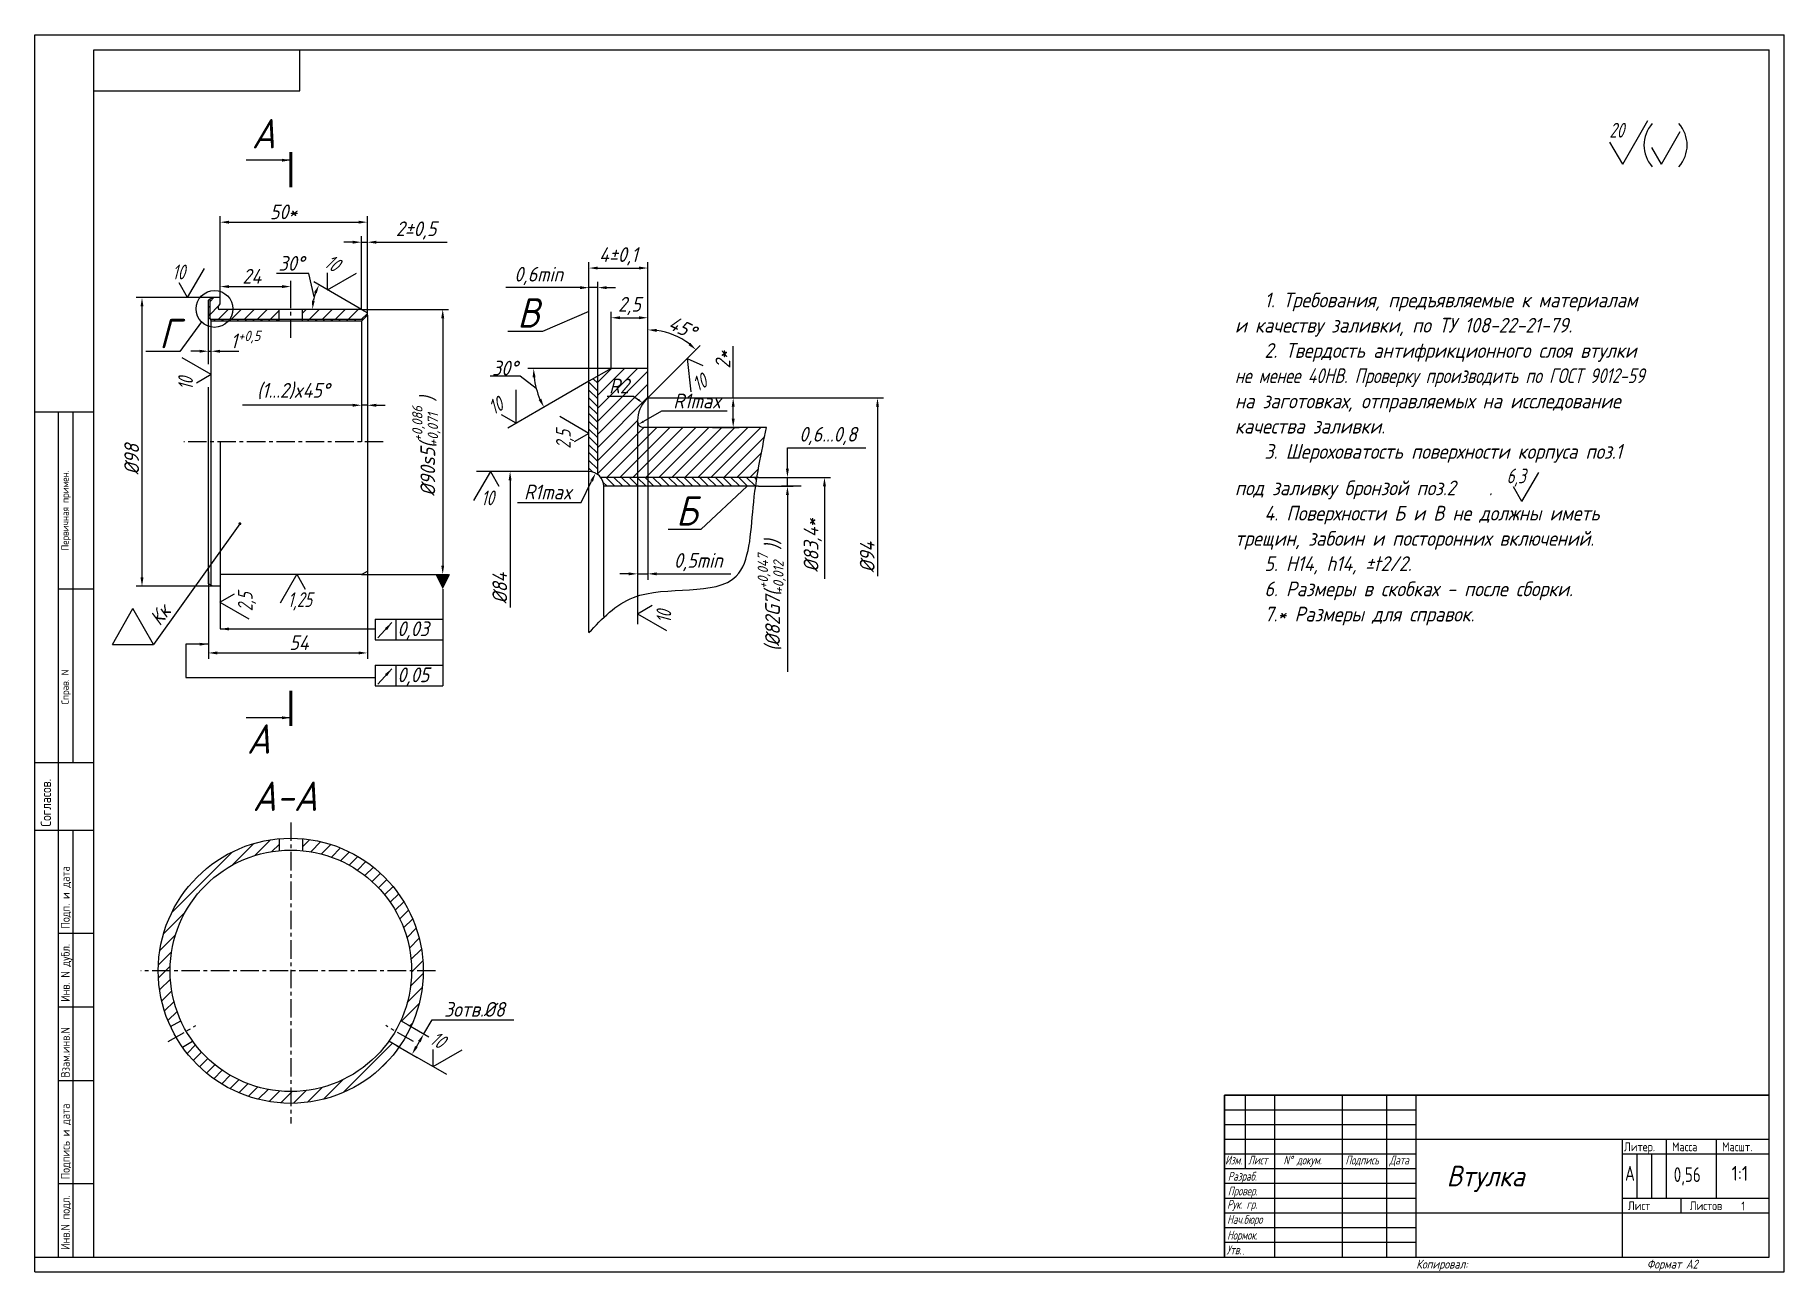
# Model space of a CAD drawing. Extents: x 6537 to 7131, y -579 to -159.
import ezdxf

# ---------------------------------------------------------------- set-up
doc = ezdxf.new("R2010")
doc.units = 0
doc.header["$MEASUREMENT"] = 0
doc.linetypes.add('CENTER', pattern=[2, 1.25, -0.25, 0.25, -0.25])
doc.layers.get('0').update_dxf_attribs({"linetype": 'CONTINUOUS'})
doc.layers.get('DEFPOINTS').update_dxf_attribs({"linetype": 'CONTINUOUS'})
doc.layers.add('TOST', color=110, linetype='CONTINUOUS', lineweight=20)
doc.styles.get("Standard").update_dxf_attribs({"font": 'simplex.shx', "width": 0.85, "oblique": 15, "height": 5})
doc.dimstyles.get("Standard").update_dxf_attribs({"dimtxt": 5, "dimasz": 3, "dimexe": 2, "dimexo": 0, "dimgap": 1, "dimtad": 1, "dimdec": 0, "dimdsep": 46, "dimlunit": 6, "dimtxsty": 'STANDARD', "dimcen": 0.09, "dimclrt": 7, "dimadec": 0, "dimazin": 0, "dimtfac": 1, "dimtdec": 0, "dimtmove": 0, "dimatfit": 3, "dimfxl": 1, "dimtolj": 1, "dimtzin": 0, "dimarcsym": 0})
pattern_1 = [(45, (6340.2052, 736.367), (-2.209709, 2.209709), [])]
pattern_2 = [(135, (6340.2052, 736.367), (-1.3258252, -1.3258252), [])]

msp = doc.modelspace()

# ---------------------------------------------------------------- texts
at = {"color": 7}
for s, height, width, p in [('Первичная примен.', 2.5, 0.85, (6548.32, -333.94)), ('Справ. N', 2.5, 0.85, (6548.32, -386.2)), ('Согласов.', 3.5, 0.8, (6542.3, -427.7)), ('Подп. и дата', 3, 0.8, (6548.64, -462.31)), ('Инв. N дубл.', 3, 0.8, (6548.64, -487.16)), ('Взам.инв.N', 3, 0.8, (6548.64, -512.89)), ('Подпись и дата', 3, 0.8, (6548.64, -547.43)), ('Инв.N подл.', 3, 0.8, (6548.64, -571.39))]:
    msp.add_text(s, height=height, rotation=90, dxfattribs=dict(at, width=width)).set_placement(p)
at = {"color": 7, "oblique": 15, "width": 0.7}
for s, p in [('Изм.', (6941.01, -542.41)), ('Лист', (6948.82, -542.41)), ('N%%d докум.', (6960.82, -542.41)), ('Подпись', (6981.87, -542.41)), ('Дата', (6996.82, -542.41)), ('Разраб.', (6941.95, -547.91)), ('Провер.', (6941.95, -552.91)), ('Рук. гр.', (6941.7, -557.43)), ('Нач.бюро', (6941.7, -562.56)), ('Утв.', (6941.47, -572.91)), ('Нормок.', (6941.7, -567.91))]:
    msp.add_text(s, height=3, dxfattribs=at).set_placement(p)
at = {"color": 7, "width": 0.7}
for p in [(6944.06, -568.01), (6946.93, -573.06)]:
    msp.add_text('.', height=3, dxfattribs=at).set_placement(p)
at = {"color": 7, "char_height": 10, "attachment_point": 6}
for s, insert in [('В', (6708.07, -253.29)), ('Г', (6585.6, -260.27)), ('Б', (6761.79, -320.49))]:
    msp.add_mtext(s, dxfattribs=dict(at, insert=insert))
at = {"layer": 'TOST', "color": 7, "oblique": 15}
for s, height, width, p in [('А', 10, 0.85, (6610.46, -197.43)), ('20', 5, 0.7, (7071.5, -193.75)), ('10', 5, 0.7, (6583.46, -241.89)), ('1. Требования, предъявляемые к материалам', 5, 0.85, (6954.35, -251.38)), ('и качеству заливки, по ТУ 108-22-21-79.', 5, 0.85, (6944.35, -259.96)), ('+0,5', 3.5, 0.85, (6605.82, -262.82)), ('2. Твердость антифрикционного слоя втулки', 5, 0.85, (6954.35, -268.53)), ('не менее 40НВ. Проверку производить по ГОСТ 9012-59', 5, 0.75, (6944.35, -277.1)), ('на заготовках, отправляемых на исследование', 5, 0.85, (6944.35, -285.67)), ('качества заливки.', 5, 0.85, (6944.35, -294.24)), ('3. Шероховатость поверхности корпуса поз.1', 5, 0.85, (6954.35, -302.81)), ('6,3', 5, 0.7, (7036.62, -311.12)), ('под заливку бронзой поз.2    .', 5, 0.85, (6944.35, -315.19)), ('4. Поверхности Б и В не должны иметь', 5, 0.85, (6954.35, -323.77)), ('трещин, забоин и посторонних включений.', 5, 0.85, (6944.35, -332.34)), ('5. H14, h14, %%pt2/2.', 5, 0.85, (6954.35, -340.91)), ('6. Размеры в скобках - после сборки.', 5, 0.85, (6954.35, -349.48)), ('1,25', 5, 0.7, (6622.7, -353.12)), ('7.* Размеры для справок.', 5, 0.85, (6954.35, -358.05)), ('0,03', 5, 0.85, (6659.89, -363.01)), ('0,05', 5, 0.85, (6659.89, -378.66)), ('А', 10, 0.85, (6608.81, -402.95)), ('А-А', 10, 0.85, (6610.76, -422.39)), ('Втулка', 7, 0.85, (7016.24, -549.84)), ('Копировал:', 3, 0.81, (7005.91, -577.75)), ('Формат А2', 3, 0.81, (7084.24, -577.75))]:
    msp.add_text(s, height=height, dxfattribs=dict(at, width=width)).set_placement(p)
for s, height, rotation, width, p in [('10', 5, 330, 0.7, (6634.77, -237.46)), ('10', 5, 90, 0.7, (6590.49, -279.41)), ('10', 5, 30, 0.7, (6761.89, -280.11)), ('+0,086', 3.5, 90, 0.85, (6668.43, -296.94)), ('10', 5, 30, 0.7, (6692.64, -288)), ('+0,071', 3.5, 90, 0.85, (6673.71, -298.47)), ('2,5', 5, 90, 0.7, (6718.77, -299.39)), ('10', 5, 360, 0.7, (6688.36, -318.58)), ('+0,047', 3.5, 90, 0.85, (6785.76, -347.03)), ('+0,012', 3.5, 90, 0.85, (6791.04, -348.57)), ('2,5', 5, 90, 0.7, (6610.72, -354.56)), ('Кк', 5, 51.84596, 0.85, (6579.25, -359.85)), ('10', 5, 90, 0.7, (6752.9, -358.55)), ('10', 5, 330, 0.7, (6670.6, -501.19))]:
    msp.add_text(s, height=height, rotation=rotation, dxfattribs=dict(at, width=width)).set_placement(p)
at = {"layer": 'TOST', "color": 7}
for s, height, width, p in [('Литер.', 3, 0.81, (7076.49, -537.91)), ('Масса', 3, 0.81, (7092.82, -537.91)), ('Масшт.', 3, 0.81, (7109.82, -537.91)), ('А', 5, 0.71, (7076.84, -547.9)), ('0,56', 5, 0.71, (7093.37, -548.36)), ('1:1', 5, 0.81, (7113.04, -547.9)), ('Лист', 3, 0.81, (7077.82, -557.91)), ('Листов', 3, 0.81, (7098.82, -557.91)), ('1', 3, 0.81, (7116.34, -558.04))]:
    msp.add_text(s, height=height, dxfattribs=dict(at, width=width)).set_placement(p)

# ---------------------------------------------------------------- blocks, each defined once
blk = doc.blocks.new('*D420')
at = {"color": 0, "lineweight": -2, "transparency": 16777216}
for p, q in [((6647.7, -252.09), (6677.3, -252.09)), ((6675.3, -255.09), (6675.3, -339.09)), ((6647.7, -342.09), (6677.3, -342.09))]:
    blk.add_line(p, q, dxfattribs=at)
at = {"color": 0, "transparency": 16777216}
for points in [[(6674.8, -255.09), (6675.8, -255.09), (6675.3, -252.09)], [(6674.8, -339.09), (6675.8, -339.09), (6675.3, -342.09)]]:
    blk.add_solid(points, dxfattribs=at)
at = {"layer": 'DEFPOINTS', "color": 0, "transparency": 16777216}
for p in [(6647.7, -252.09), (6647.7, -342.09), (6675.3, -342.09)]:
    blk.add_point(p, dxfattribs=at)
at = {"color": 7, "transparency": 16777216, "insert": (6670.49, -298.6), "char_height": 5, "attachment_point": 5, "rotation": 90}
blk.add_mtext('\\A1;%%c90s5(     )', dxfattribs=at)
blk = doc.blocks.new('_DOTSMALL')
at = {"color": 0, "linetype": 'ByBlock', "const_width": 0.5}
blk.add_lwpolyline([(-0.0625, 0, 1), (0.0625, 0, 1)], format="xyb", close=True, dxfattribs=at)
blk = doc.blocks.new('_NONE')
at = {"color": 0, "linetype": 'ByBlock'}
blk.add_circle((0, 0), 0.25, dxfattribs=at)
blk = doc.blocks.new('*D421')
at = {"color": 0, "lineweight": -2, "transparency": 16777216}
for p, q in [((6649.7, -335.44), (6649.7, -370.72)), ((6595.7, -341.18), (6595.7, -370.72)), ((6598.7, -368.72), (6646.7, -368.72))]:
    blk.add_line(p, q, dxfattribs=at)
at = {"color": 0, "transparency": 16777216}
for points in [[(6598.7, -368.22), (6598.7, -369.22), (6595.7, -368.72)], [(6646.7, -368.22), (6646.7, -369.22), (6649.7, -368.72)]]:
    blk.add_solid(points, dxfattribs=at)
at = {"layer": 'DEFPOINTS', "color": 0, "transparency": 16777216}
for p in [(6649.7, -335.44), (6595.7, -341.18), (6649.7, -368.72)]:
    blk.add_point(p, dxfattribs=at)
at = {"color": 7, "transparency": 16777216, "insert": (6626.48, -365.22), "char_height": 5, "attachment_point": 5}
blk.add_mtext('\\A1;54', dxfattribs=at)
blk = doc.blocks.new('*D422')
at = {"color": 0, "lineweight": -2, "transparency": 16777216}
for p, q in [((6647.7, -273.12), (6647.7, -286.63)), ((6649.7, -273.12), (6649.7, -286.63)), ((6644.7, -284.63), (6607.32, -284.63)), ((6649.7, -284.63), (6647.7, -284.63)), ((6652.7, -284.63), (6655.7, -284.63))]:
    blk.add_line(p, q, dxfattribs=at)
at = {"color": 0, "transparency": 16777216}
for points in [[(6644.7, -284.13), (6644.7, -285.13), (6647.7, -284.63)], [(6652.7, -284.13), (6652.7, -285.13), (6649.7, -284.63)]]:
    blk.add_solid(points, dxfattribs=at)
at = {"layer": 'DEFPOINTS', "color": 0, "transparency": 16777216}
for p in [(6647.7, -273.12), (6649.7, -273.12), (6647.7, -284.63)]:
    blk.add_point(p, dxfattribs=at)
at = {"color": 7, "transparency": 16777216, "insert": (6624.51, -279.82), "char_height": 5, "attachment_point": 5}
blk.add_mtext('\\A1;(1...2)x45%%d', dxfattribs=at)
blk = doc.blocks.new('*D423')
at = {"color": 0, "lineweight": -2, "transparency": 16777216}
for p, q in [((6599.7, -248.09), (6599.7, -242.34)), ((6623.7, -248.95), (6623.7, -242.34)), ((6602.7, -244.34), (6620.7, -244.34))]:
    blk.add_line(p, q, dxfattribs=at)
at = {"color": 0, "transparency": 16777216}
for points in [[(6602.7, -243.84), (6602.7, -244.84), (6599.7, -244.34)], [(6620.7, -243.84), (6620.7, -244.84), (6623.7, -244.34)]]:
    blk.add_solid(points, dxfattribs=at)
at = {"layer": 'DEFPOINTS', "color": 0, "transparency": 16777216}
for p in [(6599.7, -248.09), (6623.7, -244.34), (6623.7, -248.95)]:
    blk.add_point(p, dxfattribs=at)
at = {"color": 7, "transparency": 16777216, "insert": (6610.45, -240.84), "char_height": 5, "attachment_point": 5}
blk.add_mtext('\\A1;24', dxfattribs=at)
blk = doc.blocks.new('*D424')
at = {"color": 0, "lineweight": -2, "transparency": 16777216}
for p, q in [((6629.88, -239.95), (6618.89, -239.95)), ((6631.64, -247.78), (6629.88, -239.95)), ((6647.7, -252.09), (6631.57, -242.78))]:
    blk.add_line(p, q, dxfattribs=at)
blk.add_arc((6647.7, -252.09), 16.62, 160.35465, 169.64535, dxfattribs=at)
at = {"color": 0, "transparency": 16777216}
for points in [[(6631.84, -249.14), (6630.85, -249.05), (6631.07, -252.09)], [(6631.59, -246.29), (6632.49, -246.71), (6633.3, -243.78)]]:
    blk.add_solid(points, dxfattribs=at)
at = {"layer": 'DEFPOINTS', "color": 0, "transparency": 16777216}
for p in [(6631.32, -249.2), (6599.4, -252.09), (6647.7, -252.09), (6647.7, -252.09), (6649.7, -253.24)]:
    blk.add_point(p, dxfattribs=at)
at = {"color": 7, "transparency": 16777216, "insert": (6623.89, -236.45), "char_height": 5, "attachment_point": 5}
blk.add_mtext('\\A1;30°', dxfattribs=at)
blk = doc.blocks.new('*D425')
at = {"color": 0, "lineweight": -2, "transparency": 16777216}
for p, q in [((6644.7, -229.27), (6641.7, -229.27)), ((6647.7, -252.09), (6647.7, -227.27)), ((6647.7, -229.27), (6649.7, -229.27)), ((6649.7, -253.24), (6649.7, -227.27)), ((6652.7, -229.27), (6676.84, -229.27))]:
    blk.add_line(p, q, dxfattribs=at)
at = {"color": 0, "transparency": 16777216}
for points in [[(6644.7, -228.77), (6644.7, -229.77), (6647.7, -229.27)], [(6652.7, -228.77), (6652.7, -229.77), (6649.7, -229.27)]]:
    blk.add_solid(points, dxfattribs=at)
at = {"layer": 'DEFPOINTS', "color": 0, "transparency": 16777216}
for p in [(6649.7, -229.27), (6647.7, -252.09), (6649.7, -253.24)]:
    blk.add_point(p, dxfattribs=at)
at = {"color": 7, "transparency": 16777216, "insert": (6666.27, -225.29), "char_height": 5, "attachment_point": 5}
blk.add_mtext('\\A1;2%%p0,5', dxfattribs=at)
blk = doc.blocks.new('*D426')
at = {"color": 0, "lineweight": -2, "transparency": 16777216}
for p, q in [((6599.7, -248.09), (6599.7, -220.47)), ((6602.7, -222.47), (6646.7, -222.47)), ((6649.7, -253.24), (6649.7, -220.47))]:
    blk.add_line(p, q, dxfattribs=at)
at = {"color": 0, "transparency": 16777216}
for points in [[(6602.7, -221.97), (6602.7, -222.97), (6599.7, -222.47)], [(6646.7, -221.97), (6646.7, -222.97), (6649.7, -222.47)]]:
    blk.add_solid(points, dxfattribs=at)
at = {"layer": 'DEFPOINTS', "color": 0, "transparency": 16777216}
for p in [(6649.7, -222.47), (6599.7, -248.09), (6649.7, -253.24)]:
    blk.add_point(p, dxfattribs=at)
at = {"color": 7, "transparency": 16777216, "insert": (6621.23, -218.97), "char_height": 5, "attachment_point": 5}
blk.add_mtext('\\A1;50*', dxfattribs=at)
blk = doc.blocks.new('*D427')
at = {"color": 0, "lineweight": -2, "transparency": 16777216}
for p, q in [((6597.2, -248.09), (6571.17, -248.09)), ((6573.17, -251.09), (6573.17, -343.09)), ((6597.2, -346.09), (6571.17, -346.09))]:
    blk.add_line(p, q, dxfattribs=at)
at = {"color": 0, "transparency": 16777216}
for points in [[(6572.67, -251.09), (6573.67, -251.09), (6573.17, -248.09)], [(6572.67, -343.09), (6573.67, -343.09), (6573.17, -346.09)]]:
    blk.add_solid(points, dxfattribs=at)
at = {"layer": 'DEFPOINTS', "color": 0, "transparency": 16777216}
for p in [(6597.2, -248.09), (6573.17, -346.09), (6597.2, -346.09)]:
    blk.add_point(p, dxfattribs=at)
at = {"color": 7, "transparency": 16777216, "insert": (6569.67, -303.02), "char_height": 5, "attachment_point": 5, "rotation": 90}
blk.add_mtext('\\A1;%%c98', dxfattribs=at)
blk = doc.blocks.new('*D428')
at = {"color": 0, "lineweight": -2, "transparency": 16777216}
for p, q in [((6592.7, -266.29), (6589.7, -266.29)), ((6595.7, -266.29), (6595.7, -264.29)), ((6595.7, -266.29), (6596.7, -266.29)), ((6596.7, -266.29), (6596.7, -264.29)), ((6599.7, -266.29), (6606.03, -266.29))]:
    blk.add_line(p, q, dxfattribs=at)
at = {"color": 0, "transparency": 16777216}
for points in [[(6592.7, -265.79), (6592.7, -266.79), (6595.7, -266.29)], [(6599.7, -265.79), (6599.7, -266.79), (6596.7, -266.29)]]:
    blk.add_solid(points, dxfattribs=at)
at = {"layer": 'DEFPOINTS', "color": 0, "transparency": 16777216}
for p in [(6595.7, -266.29), (6596.7, -266.29), (6596.7, -266.29)]:
    blk.add_point(p, dxfattribs=at)
at = {"color": 7, "transparency": 16777216, "insert": (6604.36, -262.79), "char_height": 5, "attachment_point": 5}
blk.add_mtext('\\A1;1', dxfattribs=at)
blk = doc.blocks.new('*D429')
at = {"color": 0, "lineweight": -2, "transparency": 16777216}
for p, q in [((6724.97, -276.48), (6724.97, -236.04)), ((6744.97, -272.15), (6744.97, -236.04)), ((6727.97, -238.04), (6741.97, -238.04))]:
    blk.add_line(p, q, dxfattribs=at)
at = {"color": 0, "transparency": 16777216}
for points in [[(6727.97, -237.54), (6727.97, -238.54), (6724.97, -238.04)], [(6741.97, -237.54), (6741.97, -238.54), (6744.97, -238.04)]]:
    blk.add_solid(points, dxfattribs=at)
at = {"layer": 'DEFPOINTS', "color": 0, "transparency": 16777216}
for p in [(6744.97, -238.04), (6744.97, -272.15), (6724.97, -276.48)]:
    blk.add_point(p, dxfattribs=at)
at = {"color": 7, "transparency": 16777216, "insert": (6734.97, -234.06), "char_height": 5, "attachment_point": 5}
blk.add_mtext('\\A1;4%%p0,1', dxfattribs=at)
blk = doc.blocks.new('*D430')
at = {"color": 0, "lineweight": -2, "transparency": 16777216}
for p, q in [((6732.47, -272.15), (6732.47, -252.92)), ((6735.47, -254.92), (6741.97, -254.92)), ((6744.97, -272.15), (6744.97, -252.92))]:
    blk.add_line(p, q, dxfattribs=at)
at = {"color": 0, "transparency": 16777216}
for points in [[(6735.47, -254.42), (6735.47, -255.42), (6732.47, -254.92)], [(6741.97, -254.42), (6741.97, -255.42), (6744.97, -254.92)]]:
    blk.add_solid(points, dxfattribs=at)
at = {"layer": 'DEFPOINTS', "color": 0, "transparency": 16777216}
for p in [(6744.97, -254.92), (6732.47, -272.15), (6744.97, -272.15)]:
    blk.add_point(p, dxfattribs=at)
at = {"color": 7, "transparency": 16777216, "insert": (6738.72, -250.94), "char_height": 5, "attachment_point": 5}
blk.add_mtext('\\A1;2,5', dxfattribs=at)
blk = doc.blocks.new('*D431')
at = {"color": 0, "lineweight": -2, "transparency": 16777216}
for p, q in [((6724.97, -276.48), (6724.97, -242.7)), ((6727.97, -274.75), (6727.97, -242.7)), ((6721.97, -244.7), (6696.76, -244.7)), ((6727.97, -244.7), (6724.97, -244.7)), ((6730.97, -244.7), (6733.97, -244.7))]:
    blk.add_line(p, q, dxfattribs=at)
at = {"color": 0, "transparency": 16777216}
for points in [[(6721.97, -244.2), (6721.97, -245.2), (6724.97, -244.7)], [(6730.97, -244.2), (6730.97, -245.2), (6727.97, -244.7)]]:
    blk.add_solid(points, dxfattribs=at)
at = {"layer": 'DEFPOINTS', "color": 0, "transparency": 16777216}
for p in [(6724.97, -244.7), (6724.97, -276.48), (6727.97, -274.75)]:
    blk.add_point(p, dxfattribs=at)
at = {"color": 7, "transparency": 16777216, "insert": (6707.87, -240.72), "char_height": 5, "attachment_point": 5}
blk.add_mtext('\\A1;0,6min', dxfattribs=at)
blk = doc.blocks.new('*D432')
at = {"color": 0, "lineweight": -2, "transparency": 16777216}
for p, q in [((6732.47, -272.15), (6704.16, -272.15)), ((6701.6, -274.71), (6691.41, -274.71)), ((6707.06, -278.96), (6701.6, -274.71)), ((6724.97, -276.48), (6707.95, -286.31))]:
    blk.add_line(p, q, dxfattribs=at)
blk.add_arc((6732.47, -272.15), 26.31, 186.53585, 203.46415, dxfattribs=at)
at = {"color": 0, "transparency": 16777216}
for points in [[(6705.83, -275.18), (6706.83, -275.12), (6706.16, -272.15)], [(6708.78, -282.41), (6707.89, -282.86), (6709.69, -285.31)]]:
    blk.add_solid(points, dxfattribs=at)
at = {"layer": 'DEFPOINTS', "color": 0, "transparency": 16777216}
for p in [(6732.47, -272.15), (6732.47, -272.15), (6744.97, -272.15), (6724.97, -276.48), (6707.75, -281.15)]:
    blk.add_point(p, dxfattribs=at)
at = {"color": 7, "transparency": 16777216, "insert": (6696.4, -272.01), "char_height": 5, "attachment_point": 5}
blk.add_mtext('\\A1;30°', dxfattribs=at)
blk = doc.blocks.new('*D433')
at = {"color": 0, "lineweight": -2, "transparency": 16777216}
for p, q in [((6712.43, -307.15), (6696.18, -307.15)), ((6698.18, -310.15), (6698.18, -353.25))]:
    blk.add_line(p, q, dxfattribs=at)
at = {"color": 0, "transparency": 16777216}
blk.add_solid([(6697.68, -310.15), (6698.68, -310.15), (6698.18, -307.15)], dxfattribs=at)
at = {"layer": 'DEFPOINTS', "color": 0, "transparency": 16777216}
for p in [(6712.43, -307.15), (6698.18, -378.67), (6712.43, -378.67)]:
    blk.add_point(p, dxfattribs=at)
at = {"color": 7, "transparency": 16777216, "insert": (6694.68, -346.76), "char_height": 5, "attachment_point": 5, "rotation": 90}
blk.add_mtext('\\A1;%%c84', dxfattribs=at)
blk = doc.blocks.new('*D434')
at = {"color": 0, "lineweight": -2, "transparency": 16777216}
for p, q in [((6722.27, -317.59), (6725.87, -310.36)), ((6700.74, -317.59), (6722.27, -317.59))]:
    blk.add_line(p, q, dxfattribs=at)
at = {"color": 0, "transparency": 16777216}
blk.add_solid([(6725.42, -310.14), (6726.31, -310.59), (6727.21, -307.68)], dxfattribs=at)
at = {"layer": 'DEFPOINTS', "color": 0, "transparency": 16777216}
for p in [(6727.21, -307.68), (6724.97, -312.15)]:
    blk.add_point(p, dxfattribs=at)
at = {"color": 7, "transparency": 16777216, "insert": (6711, -314.09), "char_height": 5, "attachment_point": 5}
blk.add_mtext('\\A1;R1max', dxfattribs=at)
blk = doc.blocks.new('*D435')
at = {"color": 0, "lineweight": -2, "transparency": 16777216}
for p, q in [((6744.97, -272.15), (6744.97, -257.03)), ((6744.97, -282.15), (6762.74, -264.39))]:
    blk.add_line(p, q, dxfattribs=at)
blk.add_arc((6744.97, -282.15), 23.12, 52.43825, 82.56175, dxfattribs=at)
at = {"color": 0, "transparency": 16777216}
for points in [[(6747.94, -259.72), (6748, -258.72), (6744.97, -259.03)], [(6759.4, -263.45), (6758.74, -264.2), (6761.33, -265.8)]]:
    blk.add_solid(points, dxfattribs=at)
at = {"layer": 'DEFPOINTS', "color": 0, "transparency": 16777216}
for p in [(6750.96, -259.82), (6744.97, -272.15), (6744.4, -282.73), (6744.97, -282.15), (6744.97, -282.15)]:
    blk.add_point(p, dxfattribs=at)
at = {"color": 7, "transparency": 16777216, "insert": (6756.67, -258.23), "char_height": 5, "attachment_point": 5, "rotation": 333.94925}
blk.add_mtext('\\A1;45°', dxfattribs=at)
blk = doc.blocks.new('*D436')
at = {"color": 0, "lineweight": -2, "transparency": 16777216}
for p, q in [((6731.17, -281.59), (6740.13, -281.59)), ((6740.13, -281.59), (6741.75, -282.76))]:
    blk.add_line(p, q, dxfattribs=at)
at = {"color": 0, "transparency": 16777216}
blk.add_solid([(6741.95, -282.49), (6741.56, -283.03), (6743.37, -283.94)], dxfattribs=at)
at = {"layer": 'DEFPOINTS', "color": 0, "transparency": 16777216}
for p in [(6743.37, -283.94), (6751.47, -289.8)]:
    blk.add_point(p, dxfattribs=at)
at = {"color": 7, "transparency": 16777216, "insert": (6735.15, -278.09), "char_height": 5, "attachment_point": 5}
blk.add_mtext('\\A1;R2', dxfattribs=at)
blk = doc.blocks.new('*D437')
at = {"color": 0, "lineweight": -2, "transparency": 16777216}
for p, q in [((6749.56, -286.69), (6743.47, -290.15)), ((6771.94, -286.69), (6749.56, -286.69))]:
    blk.add_line(p, q, dxfattribs=at)
at = {"color": 0, "transparency": 16777216}
blk.add_solid([(6743.31, -289.86), (6743.64, -290.44), (6741.74, -291.14)], dxfattribs=at)
at = {"layer": 'DEFPOINTS', "color": 0, "transparency": 16777216}
for p in [(6743.47, -290.15), (6741.74, -291.14)]:
    blk.add_point(p, dxfattribs=at)
at = {"color": 7, "transparency": 16777216, "insert": (6761.68, -283.19), "char_height": 5, "attachment_point": 5}
blk.add_mtext('\\A1;R1max', dxfattribs=at)
blk = doc.blocks.new('*D438')
at = {"color": 0, "lineweight": -2, "transparency": 16777216}
for p, q in [((6744.97, -282.15), (6744.97, -343.88)), ((6741.47, -289.8), (6741.47, -343.88)), ((6738.47, -341.88), (6735.47, -341.88)), ((6741.47, -341.88), (6744.97, -341.88)), ((6747.97, -341.88), (6773.19, -341.88))]:
    blk.add_line(p, q, dxfattribs=at)
at = {"color": 0, "transparency": 16777216}
for points in [[(6738.47, -341.38), (6738.47, -342.38), (6741.47, -341.88)], [(6747.97, -341.38), (6747.97, -342.38), (6744.97, -341.88)]]:
    blk.add_solid(points, dxfattribs=at)
at = {"layer": 'DEFPOINTS', "color": 0, "transparency": 16777216}
for p in [(6744.97, -282.15), (6741.47, -289.8), (6744.97, -341.88)]:
    blk.add_point(p, dxfattribs=at)
at = {"color": 7, "transparency": 16777216, "insert": (6762.08, -337.9), "char_height": 5, "attachment_point": 5}
blk.add_mtext('\\A1;0,5min', dxfattribs=at)
blk = doc.blocks.new('*D439')
at = {"color": 0, "lineweight": -2, "transparency": 16777216}
for p, q in [((6773.95, -282.15), (6773.95, -264.57)), ((6744.97, -282.15), (6775.95, -282.15)), ((6773.95, -289.15), (6773.95, -285.15)), ((6766.87, -292.15), (6775.95, -292.15))]:
    blk.add_line(p, q, dxfattribs=at)
at = {"color": 0, "transparency": 16777216}
for points in [[(6773.45, -285.15), (6774.45, -285.15), (6773.95, -282.15)], [(6773.45, -289.15), (6774.45, -289.15), (6773.95, -292.15)]]:
    blk.add_solid(points, dxfattribs=at)
at = {"layer": 'DEFPOINTS', "color": 0, "transparency": 16777216}
for p in [(6744.97, -282.15), (6766.87, -292.15), (6773.95, -292.15)]:
    blk.add_point(p, dxfattribs=at)
at = {"color": 7, "transparency": 16777216, "insert": (6770.45, -269.18), "char_height": 5, "attachment_point": 5, "rotation": 90}
blk.add_mtext('\\A1;2*', dxfattribs=at)
blk = doc.blocks.new('*D440')
at = {"color": 0, "lineweight": -2, "transparency": 16777216}
for p, q in [((6782.51, -312.14), (6794.37, -312.14)), ((6792.37, -315.14), (6792.37, -375.17))]:
    blk.add_line(p, q, dxfattribs=at)
at = {"color": 0, "transparency": 16777216}
blk.add_solid([(6791.87, -315.14), (6792.87, -315.14), (6792.37, -312.14)], dxfattribs=at)
at = {"layer": 'DEFPOINTS', "color": 0, "transparency": 16777216}
for p in [(6782.51, -312.14), (6787, -395.32), (6792.37, -395.32)]:
    blk.add_point(p, dxfattribs=at)
at = {"color": 7, "transparency": 16777216, "insert": (6787.56, -349.23), "char_height": 5, "attachment_point": 5, "rotation": 90}
blk.add_mtext('\\A1;(%%c82G7(     ))', dxfattribs=at)
blk = doc.blocks.new('*D441')
at = {"color": 0, "lineweight": -2, "transparency": 16777216}
for p, q in [((6792.37, -306.15), (6792.37, -299.03)), ((6792.37, -299.03), (6818.95, -299.03)), ((6782.59, -309.15), (6794.37, -309.15)), ((6797.08, -312.14), (6790.37, -312.14)), ((6792.37, -312.14), (6792.37, -309.15)), ((6792.37, -315.14), (6792.37, -318.14))]:
    blk.add_line(p, q, dxfattribs=at)
at = {"color": 0, "transparency": 16777216}
for points in [[(6791.87, -306.15), (6792.87, -306.15), (6792.37, -309.15)], [(6791.87, -315.14), (6792.87, -315.14), (6792.37, -312.14)]]:
    blk.add_solid(points, dxfattribs=at)
at = {"layer": 'DEFPOINTS', "color": 0, "transparency": 16777216}
for p in [(6782.59, -309.15), (6792.37, -312.14), (6797.08, -312.14)]:
    blk.add_point(p, dxfattribs=at)
at = {"color": 7, "transparency": 16777216, "insert": (6806.16, -295.06), "char_height": 5, "attachment_point": 5}
blk.add_mtext('\\A1;0,6...0,8', dxfattribs=at)
blk = doc.blocks.new('*D442')
at = {"color": 0, "lineweight": -2, "transparency": 16777216}
for p, q in [((6794.37, -309.15), (6806.95, -309.15)), ((6804.95, -312.15), (6804.95, -343.56))]:
    blk.add_line(p, q, dxfattribs=at)
at = {"color": 0, "transparency": 16777216}
blk.add_solid([(6804.45, -312.15), (6805.45, -312.15), (6804.95, -309.15)], dxfattribs=at)
at = {"layer": 'DEFPOINTS', "color": 0, "transparency": 16777216}
for p in [(6794.37, -309.15), (6799.73, -380.63), (6804.95, -380.63)]:
    blk.add_point(p, dxfattribs=at)
at = {"color": 7, "transparency": 16777216, "insert": (6800.98, -332.18), "char_height": 5, "attachment_point": 5, "rotation": 90}
blk.add_mtext('\\A1;%%c83,4*', dxfattribs=at)
blk = doc.blocks.new('*D443')
at = {"color": 0, "lineweight": -2, "transparency": 16777216}
for p, q in [((6775.95, -282.15), (6824.96, -282.15)), ((6822.96, -285.15), (6822.96, -342.71))]:
    blk.add_line(p, q, dxfattribs=at)
at = {"color": 0, "transparency": 16777216}
blk.add_solid([(6822.46, -285.15), (6823.46, -285.15), (6822.96, -282.15)], dxfattribs=at)
at = {"layer": 'DEFPOINTS', "color": 0, "transparency": 16777216}
for p in [(6775.95, -282.15), (6775.95, -408.71), (6822.96, -408.71)]:
    blk.add_point(p, dxfattribs=at)
at = {"color": 7, "transparency": 16777216, "insert": (6819.46, -336.23), "char_height": 5, "attachment_point": 5, "rotation": 90}
blk.add_mtext('\\A1;%%c94', dxfattribs=at)
blk = doc.blocks.new('*D444')
at = {"color": 0, "lineweight": -2, "transparency": 16777216}
for p, q in [((6663.56, -495.04), (6670.59, -499.1)), ((6668.86, -498.1), (6671.66, -493.24)), ((6671.66, -493.24), (6699.46, -493.24)), ((6659.56, -501.97), (6666.59, -506.03)), ((6666.36, -502.43), (6667.36, -500.7))]:
    blk.add_line(p, q, dxfattribs=at)
at = {"color": 0, "transparency": 16777216}
for points in [[(6666.93, -500.45), (6667.79, -500.95), (6668.86, -498.1)], [(6665.93, -502.18), (6666.79, -502.68), (6664.86, -505.03)]]:
    blk.add_solid(points, dxfattribs=at)
at = {"layer": 'DEFPOINTS', "color": 0, "transparency": 16777216}
for p in [(6663.56, -495.04), (6668.86, -498.1), (6659.56, -501.97)]:
    blk.add_point(p, dxfattribs=at)
at = {"color": 7, "transparency": 16777216, "insert": (6686.06, -489.74), "char_height": 5, "attachment_point": 5}
blk.add_mtext('\\A1;3отв.%%c8', dxfattribs=at)

# ---------------------------------------------------------------- dimensions: what is measured, and where the dimension line sits
at = {"color": 7}
for base, p1, p2, text, override, picture, middle in [((6649.7, -222.47), (6599.7, -248.09), (6649.7, -253.24), '<>*', {"dimblk1": 'NONE', "dimblk2": 'DOTSMALL'}, '*D426', (6621.23, -222.47)), ((6649.7, -229.27), (6647.7, -252.09), (6649.7, -253.24), '<>%%p0,5', {"dimblk1": 'NONE', "dimblk2": 'DOTSMALL'}, '*D425', (6666.27, -229.27)), ((6744.97, -238.04), (6724.97, -276.48), (6744.97, -272.15), '<>%%p0,1', {"dimlfac": 0.2, "dimblk1": 'NONE', "dimblk2": 'DOTSMALL'}, '*D429', (6734.97, -238.04)), ((6724.97, -244.7), (6727.97, -274.75), (6724.97, -276.48), '<>min', {"dimdec": 1, "dimlfac": 0.2, "dimblk1": 'NONE', "dimblk2": 'DOTSMALL'}, '*D431', (6707.87, -244.7)), ((6647.7, -284.63), (6649.7, -273.12), (6647.7, -273.12), '(1...<>)x45%%d', {"dimblk1": 'NONE', "dimblk2": 'DOTSMALL'}, '*D422', (6624.51, -284.63)), ((6744.97, -341.88), (6741.47, -289.8), (6744.97, -282.15), '0,5min', {"dimdec": 1, "dimlfac": 0.2, "dimblk1": 'NONE', "dimblk2": 'DOTSMALL'}, '*D438', (6762.08, -341.88))]:
    dim = msp.add_linear_dim(base=base, p1=p1, p2=p2, text=text, dimstyle='STANDARD', override=override, dxfattribs=at)
    dim.commit()
    dim.dimension.update_dxf_attribs({"geometry": picture, "text_midpoint": middle, "dimtype": 160})
for base, line1, line2, override, picture, middle in [((6631.32, -249.2), ((6647.7, -252.09), (6599.4, -252.09)), ((6647.7, -252.09), (6649.7, -253.24)), {"dimtih": 1, "dimtoh": 1, "dimblk1": 'NONE', "dimblk2": 'DOTSMALL', "dimazin": 2, "dimtmove": 1}, '*D424', (6623.89, -236.45)), ((6750.96, -259.82), ((6744.97, -282.15), (6744.97, -272.15)), ((6744.97, -282.15), (6744.4, -282.73)), {"dimblk1": 'NONE', "dimblk2": 'DOTSMALL', "dimazin": 2}, '*D435', (6755.13, -261.38)), ((6707.75, -281.15), ((6732.47, -272.15), (6724.97, -276.48)), ((6744.97, -272.15), (6732.47, -272.15)), {"dimgap": 0.2, "dimtad": 2, "dimtih": 1, "dimtoh": 1, "dimblk1": 'NONE', "dimblk2": 'DOTSMALL', "dimazin": 2, "dimtmove": 1}, '*D432', (6696.4, -272.01))]:
    dim = msp.add_angular_dim_2l(base=base, line1=line1, line2=line2, dimstyle='STANDARD', override=override, dxfattribs=at)
    dim.commit()
    dim.dimension.update_dxf_attribs({"geometry": picture, "text_midpoint": middle, "dimtype": 162})
for base, p1, p2, override, picture, middle in [((6623.7, -244.34), (6599.7, -248.09), (6623.7, -248.95), {"dimblk1": 'NONE', "dimblk2": 'DOTSMALL'}, '*D423', (6610.45, -244.34)), ((6744.97, -254.92), (6732.47, -272.15), (6744.97, -272.15), {"dimdec": 1, "dimlfac": 0.2, "dimblk1": 'NONE', "dimblk2": 'DOTSMALL'}, '*D430', (6738.72, -254.92)), ((6596.7, -266.29), (6595.7, -266.29), (6596.7, -266.29), {"dimblk1": 'NONE', "dimblk2": 'DOTSMALL'}, '*D428', (6604.36, -266.29)), ((6649.7, -368.72), (6595.7, -341.18), (6649.7, -335.44), {"dimblk1": 'NONE', "dimblk2": 'DOTSMALL'}, '*D421', (6626.48, -368.72))]:
    dim = msp.add_linear_dim(base=base, p1=p1, p2=p2, dimstyle='STANDARD', override=override, dxfattribs=at)
    dim.commit()
    dim.dimension.update_dxf_attribs({"geometry": picture, "text_midpoint": middle, "dimtype": 160})
for base, p1, p2, angle, text, override, picture, middle, dimtype in [((6573.17, -346.09), (6597.2, -248.09), (6597.2, -346.09), 90, '%%c<>', {"dimblk1": 'NONE', "dimblk2": 'DOTSMALL'}, '*D427', (6573.17, -303.02), 160), ((6675.3, -342.09), (6647.7, -252.09), (6647.7, -342.09), 90, '%%c<>s5(     )', {"dimblk1": 'NONE', "dimblk2": 'DOTSMALL'}, '*D420', (6675.3, -298.6), 160), ((6773.95, -292.15), (6744.97, -282.15), (6766.87, -292.15), 90, '<>*', {"dimdec": 1, "dimlfac": 0.2, "dimblk1": 'NONE', "dimblk2": 'DOTSMALL'}, '*D439', (6773.95, -269.18), 160), ((6822.96, -408.71), (6775.95, -282.15), (6775.95, -408.71), 90, '%%c94', {"dimse2": 1, "dimsd2": 1}, '*D443', (6822.96, -336.23), 160), ((6792.37, -312.14), (6782.59, -309.15), (6797.08, -312.14), 90, '<>...0,8', {"dimtih": 1, "dimtoh": 1, "dimdec": 1, "dimlfac": 0.2, "dimblk1": 'NONE', "dimblk2": 'DOTSMALL'}, '*D441', (6806.16, -299.03), 160), ((6698.18, -378.67), (6712.43, -307.15), (6712.43, -378.67), 90, '%%c84', {"dimse2": 1, "dimsd2": 1}, '*D433', (6698.18, -346.76), 160), ((6792.37, -395.32), (6782.51, -312.14), (6787, -395.32), 90, '(%%c82G7(     ))', {"dimse2": 1, "dimsd2": 1}, '*D440', (6792.37, -349.23), 160), ((6804.95, -380.63), (6794.37, -309.15), (6799.73, -380.63), 90, '%%c83,4*', {"dimse2": 1, "dimsd2": 1}, '*D442', (6804.95, -332.18), 160), ((6668.86, -498.1), (6659.56, -501.97), (6663.56, -495.04), 60, '3отв.%%c<>', {"dimtih": 1, "dimtoh": 1, "dimblk1": 'NONE', "dimblk2": 'DOTSMALL'}, '*D444', (6686.06, -493.24), 161)]:
    dim = msp.add_linear_dim(base=base, p1=p1, p2=p2, angle=angle, text=text, dimstyle='STANDARD', override=override, dxfattribs=at)
    dim.commit()
    dim.dimension.update_dxf_attribs({"geometry": picture, "text_midpoint": middle, "dimtype": dimtype})
dim = msp.add_radius_dim(center=(6751.47, -289.8), mpoint=(6743.37, -283.94), dimstyle='STANDARD', override={"dimtxt": 4, "dimasz": 2, "dimtih": 1, "dimtoh": 1, "dimlfac": 0.2, "dimcen": 0, "dimtofl": 0}, dxfattribs=at)
dim.commit()
dim.dimension.update_dxf_attribs({"geometry": '*D436', "text_midpoint": (6735.15, -281.59), "dimtype": 164})
for center, mpoint, text, override, picture, middle in [((6743.47, -290.15), (6741.74, -291.14), 'R1max', {"dimtxt": 4, "dimasz": 2, "dimtih": 1, "dimtoh": 1, "dimdec": 1, "dimlfac": 0.2, "dimcen": 0, "dimtofl": 0}, '*D437', (6761.68, -286.69)), ((6724.97, -312.15), (6727.21, -307.68), '<>max', {"dimtih": 1, "dimtoh": 1, "dimlfac": 0.2, "dimblk1": 'NONE', "dimblk2": 'DOTSMALL'}, '*D434', (6711, -317.59))]:
    dim = msp.add_radius_dim(center=center, mpoint=mpoint, text=text, dimstyle='STANDARD', override=override, dxfattribs=at)
    dim.commit()
    dim.dimension.update_dxf_attribs({"geometry": picture, "text_midpoint": middle, "dimtype": 164})

# ---------------------------------------------------------------- hatches: boundary and pattern name
h = msp.add_hatch()
h.set_pattern_fill('ANSI31', scale=15, angle=90, style=0)
h.set_pattern_definition(pattern_2)
h.paths.add_polyline_path([(6596.3, -248.61), (6595.7, -248.95), (6595.7, -255.09, -0.162278), (6596.3, -255.29)])
h.paths.add_polyline_path([(6602.94, -255.49), (6596.5, -255.49, -0.162278), (6596.7, -256.09), (6602.47, -256.09, 0.030518)])
h = msp.add_hatch()
h.set_pattern_fill('ANSI31', scale=25, style=0)
h.set_pattern_definition(pattern_1)
h.paths.add_polyline_path([(6647.7, -252.09), (6627.7, -252.09), (6627.7, -255.49), (6648.3, -255.49), (6649.7, -254.09), (6649.7, -253.24)])
h.paths.add_polyline_path([(6619.7, -252.09), (6604.05, -252.09, -0.145971), (6602.94, -255.49), (6619.7, -255.49)])
h.paths.add_polyline_path([(6604.05, -252.09), (6599.4, -252.09, -0.414214), (6599, -251.69), (6599, -251.62, -0.198912), (6599.58, -250.2), (6599.7, -250.09), (6599.7, -248.09), (6597.2, -248.09), (6596.3, -248.61), (6596.3, -255.29, -0.071068), (6596.5, -255.49), (6602.94, -255.49, 0.145971)])
h = msp.add_hatch()
h.set_pattern_fill('ANSI31', scale=15, angle=90, style=0)
h.set_pattern_definition(pattern_2)
h.paths.add_polyline_path([(6619.7, -255.49), (6602.94, -255.49, -0.030518), (6602.47, -256.09), (6619.7, -256.09)])
h.paths.add_polyline_path([(6648.3, -255.49), (6627.7, -255.49), (6627.7, -256.09), (6647.7, -256.09)])
h = msp.add_hatch()
h.set_pattern_fill('ANSI31', scale=25, style=0)
h.set_pattern_definition(pattern_1)
edge = h.paths.add_edge_path()
edge.add_spline(control_points=[(6782.03, -309.15), (6782.97, -303.23), (6784.14, -297.69), (6785.3, -292.15)], knot_values=[88.687389, 88.687389, 88.687389, 88.687389, 106.47899, 106.47899, 106.47899, 106.47899], degree=3, periodic=0)
edge.add_line((6785.3, -292.15), (6743.47, -292.15))
edge.add_arc((6743.47, -290.15), 2, 180, 270, ccw=False)
edge.add_line((6741.47, -290.15), (6741.47, -289.8))
edge.add_arc((6751.47, -289.8), 10, 135, 180, ccw=False)
edge.add_line((6744.4, -282.73), (6744.97, -282.15))
edge.add_line((6744.97, -282.15), (6744.97, -272.15))
edge.add_line((6744.97, -272.15), (6732.47, -272.15))
edge.add_line((6732.47, -272.15), (6727.97, -274.75))
edge.add_line((6727.97, -274.75), (6727.97, -308.15))
edge.add_arc((6724.97, -312.15), 5, 36.8699, 53.1301, ccw=False)
edge.add_line((6728.97, -309.15), (6782.03, -309.15))
h.paths.add_polyline_path([(6729.59, -281.8), (6739.18, -281.8), (6741.16, -274.38), (6731.58, -274.38)], flags=24)
h = msp.add_hatch()
h.set_pattern_fill('ANSI31', scale=15, angle=90, style=0)
h.set_pattern_definition(pattern_2)
edge = h.paths.add_edge_path()
edge.add_spline(control_points=[(6781.58, -312.15), (6781.73, -311.14), (6781.88, -310.14), (6782.03, -309.15)], knot_values=[85.719526, 85.719526, 85.719526, 85.719526, 88.687389, 88.687389, 88.687389, 88.687389], degree=3, periodic=0)
edge.add_line((6782.03, -309.15), (6728.97, -309.15))
edge.add_arc((6724.97, -312.15), 5, 0, 36.8699, ccw=False)
edge.add_line((6729.97, -312.15), (6781.58, -312.15))
h.paths.add_polyline_path([(6727.97, -274.75), (6724.97, -276.48), (6724.97, -307.15, -0.162278), (6727.97, -308.15)])
h = msp.add_hatch()
h.set_pattern_fill('ANSI31', scale=25, style=0)
h.set_pattern_definition(pattern_1)
h.paths.add_polyline_path([(6664.7, -476.65), (6668.7, -476.65, 0.388378), (6627.7, -431.82), (6627.7, -435.84, -0.385874)])
h.paths.add_polyline_path([(6619.7, -435.84), (6619.7, -431.82, 0.388378), (6578.7, -476.65), (6582.7, -476.65, -0.385874)])
h.paths.add_polyline_path([(6582.7, -476.65), (6578.7, -476.65, 0.109078), (6582.88, -495.59), (6586.36, -493.58, -0.106875)])
h.paths.add_polyline_path([(6661.03, -493.58), (6664.51, -495.59, 0.109078), (6668.7, -476.65), (6664.7, -476.65, -0.106875)])
h.paths.add_polyline_path([(6623.7, -517.65), (6623.7, -521.65, 0.244237), (6660.51, -502.52), (6657.03, -500.51, -0.241931)])
h.paths.add_polyline_path([(6623.7, -521.65), (6623.7, -517.65, -0.241931), (6590.36, -500.51), (6586.88, -502.52, 0.244237)])

# ---------------------------------------------------------------- linework, layer by layer
at = {"color": 7}
for p, q in [((6536.82, -158.91), (7130.82, -158.91)), ((6536.82, -578.91), (6536.82, -158.91)), ((7130.82, -578.91), (7130.82, -158.91)), ((7089.16, -202.77), (7095.56, -191.68)), ((7089.16, -202.77), (7085.91, -197.15)), ((6588.67, -248.09), (6585.78, -243.09)), ((6588.67, -248.09), (6594.36, -238.23)), ((6636.18, -245.44), (6636.18, -239.67)), ((6636.18, -245.44), (6646.04, -239.75)), ((6596.7, -274.2), (6586.84, -268.51)), ((6758.37, -268.76), (6759.6, -280.07)), ((6758.37, -268.76), (6763.65, -271.09)), ((6596.7, -274.2), (6591.7, -277.09)), ((6536.82, -578.91), (6536.82, -281.91)), ((6700.25, -290.76), (6700.25, -279.38)), ((6536.82, -286.91), (6556.82, -286.91)), ((6549.82, -405.91), (6549.82, -286.91)), ((6700.25, -290.76), (6695.25, -287.87)), ((6707.95, -286.31), (6697.38, -292.42)), ((6724.97, -294.18), (6715.12, -288.49)), ((6724.97, -294.18), (6719.97, -297.06)), ((6691.48, -307.15), (6685.79, -317.01)), ((6695.39, -307.15), (6686.81, -307.15)), ((6691.48, -307.15), (6694.37, -312.15)), ((6724.97, -307.15), (6695.39, -307.15)), ((7041.83, -317.32), (7047.52, -307.47)), ((7041.83, -317.32), (7038.95, -312.32)), ((6625.76, -342.02), (6620.07, -351.88)), ((6625.76, -342.02), (6628.64, -347.02)), ((6741.47, -343.88), (6741.47, -358.99)), ((6544.82, -346.91), (6556.82, -346.91)), ((6599.63, -351.51), (6604.63, -348.62)), ((6599.7, -346.09), (6599.7, -360.58)), ((6675.3, -347.09), (6675.3, -357.22)), ((6599.63, -351.51), (6609.49, -357.2)), ((6741.47, -355.44), (6746.47, -352.55)), ((6741.47, -355.44), (6751.33, -361.13)), ((6652.32, -357.22), (6675.3, -357.22)), ((6652.32, -357.22), (6652.32, -364.22)), ((6659.32, -357.22), (6659.32, -364.22)), ((6675.3, -357.22), (6675.3, -364.22)), ((6652.32, -364.22), (6675.3, -364.22)), ((6652.32, -364.22), (6659.32, -364.22)), ((6675.3, -364.22), (6675.3, -372.87)), ((6652.32, -372.87), (6675.3, -372.87)), ((6652.32, -372.87), (6652.32, -379.87)), ((6659.32, -372.87), (6659.32, -379.87)), ((6675.3, -372.87), (6675.3, -379.87)), ((6652.32, -379.87), (6675.3, -379.87)), ((6652.32, -379.87), (6659.32, -379.87)), ((6536.82, -405.91), (6556.82, -405.91)), ((6536.82, -428.91), (6556.82, -428.91)), ((6544.64, -463.91), (6556.82, -463.91)), ((6544.82, -488.91), (6556.82, -488.91)), ((6672.01, -509.16), (6672.01, -503.39)), ((6672.01, -509.16), (6681.87, -503.47)), ((6676.68, -511.86), (6666.59, -506.03)), ((6544.82, -513.91), (6556.82, -513.91)), ((7005.82, -523.91), (6940.82, -523.91)), ((7005.82, -528.91), (6940.82, -528.91)), ((7005.82, -533.91), (6940.82, -533.91)), ((7080.82, -538.91), (7080.82, -553.91)), ((7085.82, -538.91), (7085.82, -553.91)), ((7005.82, -548.91), (6940.82, -548.91)), ((7005.82, -553.91), (6940.82, -553.91)), ((7005.82, -558.91), (6940.82, -558.91)), ((7005.82, -563.91), (6940.82, -563.91)), ((7005.82, -568.91), (6940.82, -568.91)), ((6536.82, -578.91), (7130.82, -578.91))]:
    msp.add_line(p, q, dxfattribs=at)
at = {"color": 7, "linetype": 'CENTER', "ltscale": 5}
for p, q in [((6623.7, -261.71), (6623.7, -248.95)), ((6655.06, -297.09), (6587.36, -297.09)), ((6623.7, -426.3), (6623.7, -528.48)), ((6672.84, -476.65), (6572.75, -476.65)), ((6582.03, -500.7), (6591.44, -495.27)), ((6665.36, -500.7), (6655.95, -495.27))]:
    msp.add_line(p, q, dxfattribs=at)
at = {"color": 7, "const_width": 1}
for points in [[(6623.7, -210.65), (6623.7, -198.65)], [(6623.7, -381.52), (6623.7, -393.52)]]:
    msp.add_lwpolyline(points, dxfattribs=at)
at = {"color": 7, "const_width": 0.5}
msp.add_lwpolyline([(6606.18, -324.84, 1), (6606.68, -324.84, 1)], format="xyb", close=True, dxfattribs=at)
at = {"color": 7}
msp.add_lwpolyline([(6675.3, -342.09, 5, 0, 0), (6675.3, -347.09, 0, 0, 0)], format="xyseb", dxfattribs=at)
msp.add_circle((6597.8, -251.93), 6.25, dxfattribs=at)
for centre, start, end in [((7094.23, -196.33), 137.99914, 222.00086), ((7086.97, -196.33), 317.99914, 42.00086)]:
    msp.add_arc(centre, 10.96, start, end, dxfattribs=at)
msp.add_open_spline([(6724.97, -361.84), (6729.47, -357.03), (6742.31, -343.3), (6779.32, -352.48), (6780.13, -316.77), (6783.5, -300.73), (6785.3, -292.15)], degree=3, knots=[0, 0, 0, 0, 19.239669, 54.932919, 78.926333, 106.47899, 106.47899, 106.47899, 106.47899], dxfattribs=at)
at = {"layer": 'TOST', "color": 7}
for p, q in [((6556.82, -163.91), (7125.82, -163.91)), ((6556.82, -573.91), (6556.82, -163.91)), ((6626.82, -177.91), (6626.82, -163.91)), ((7125.82, -573.91), (7125.82, -163.91)), ((6556.82, -177.91), (6626.82, -177.91)), ((7076.04, -202.77), (7084.57, -187.99)), ((7076.04, -202.77), (7071.71, -195.27)), ((6597.2, -248.09), (6595.7, -248.95)), ((6595.7, -270.65), (6595.7, -248.95)), ((6596.3, -255.29), (6596.3, -248.61)), ((6599.7, -248.09), (6597.2, -248.09)), ((6599.7, -250.09), (6599.7, -248.09)), ((6595.7, -255.09), (6595.7, -255.09)), ((6599, -251.69), (6599, -251.62)), ((6647.7, -252.09), (6599.4, -252.09)), ((6599.7, -250.09), (6599.58, -250.2)), ((6619.7, -256.09), (6619.7, -252.09)), ((6627.7, -256.09), (6627.7, -252.09)), ((6647.7, -252.09), (6649.7, -253.24)), ((6647.7, -256.09), (6649.7, -254.09)), ((6649.7, -254.09), (6649.7, -253.24)), ((6649.7, -254.09), (6649.7, -340.93)), ((6648.3, -255.49), (6596.5, -255.49)), ((6647.7, -256.09), (6596.7, -256.09)), ((6596.7, -345.8), (6596.7, -256.09)), ((6647.7, -256.09), (6647.7, -297.09)), ((6732.47, -272.15), (6724.97, -276.48)), ((6744.97, -272.15), (6732.47, -272.15)), ((6744.97, -282.15), (6744.97, -272.15)), ((6595.7, -345.22), (6595.7, -278.54)), ((6724.97, -361.84), (6724.97, -276.48)), ((6727.97, -308.15), (6727.97, -274.75)), ((6744.97, -282.15), (6744.4, -282.73)), ((6544.82, -573.91), (6544.82, -286.91)), ((6556.82, -573.91), (6556.82, -286.91)), ((6741.47, -290.15), (6741.47, -289.8)), ((6785.3, -292.15), (6743.47, -292.15)), ((6599.7, -297.09), (6599.7, -346.09)), ((6724.97, -307.15), (6724.97, -307.15)), ((6782.59, -309.15), (6728.97, -309.15)), ((6782.51, -312.15), (6729.97, -312.15)), ((6729.97, -356.39), (6729.97, -312.15)), ((6647.7, -342.09), (6599.7, -342.09)), ((6647.7, -342.09), (6649.7, -340.93)), ((6597.2, -346.09), (6595.7, -345.22)), ((6599.7, -346.09), (6597.2, -346.09)), ((6563.11, -365.81), (6570.11, -353.68)), ((6577.11, -365.81), (6570.11, -353.68)), ((6563.11, -365.81), (6577.11, -365.81)), ((6549.82, -573.91), (6549.82, -428.91)), ((6619.7, -431.82), (6619.7, -435.84)), ((6627.7, -431.82), (6627.7, -435.84)), ((6582.88, -495.59), (6586.36, -493.58)), ((6664.51, -495.59), (6661.03, -493.58)), ((6586.88, -502.52), (6590.36, -500.51)), ((6660.51, -502.52), (6657.03, -500.51)), ((7125.82, -518.91), (6940.82, -518.91)), ((6940.82, -518.91), (7125.82, -518.91)), ((6940.82, -518.91), (6940.82, -573.91)), ((6940.82, -573.91), (6940.82, -518.91)), ((6947.82, -518.91), (6947.82, -543.91)), ((6957.82, -518.91), (6957.82, -573.91)), ((6980.82, -518.91), (6980.82, -573.91)), ((6995.82, -518.91), (6995.82, -573.91)), ((7005.82, -518.91), (7005.82, -573.91)), ((7125.82, -533.91), (7005.82, -533.91)), ((7075.82, -533.91), (7075.82, -573.91)), ((7090.82, -533.91), (7090.82, -553.91)), ((7107.82, -533.91), (7107.82, -553.91)), ((7005.82, -538.91), (6940.82, -538.91)), ((7125.82, -538.91), (7075.82, -538.91)), ((7005.82, -543.91), (6940.82, -543.91)), ((6544.82, -548.91), (6556.82, -548.91)), ((7125.82, -553.91), (7075.82, -553.91)), ((7095.82, -553.91), (7095.82, -558.91)), ((7125.82, -558.91), (7005.82, -558.91)), ((6536.82, -573.91), (7125.82, -573.91))]:
    msp.add_line(p, q, dxfattribs=at)
for radius in [45, 41]:
    msp.add_circle((6623.7, -476.65), radius, dxfattribs=at)
for centre, radius, start, end in [((6595.7, -256.09), 1, 360, 90), ((6601, -251.62), 2, 135, 180), ((6599.4, -251.69), 0.4, 180, 270), ((6751.47, -289.8), 10, 135, 180), ((6743.47, -290.15), 2, 180, 270), ((6724.97, -312.15), 5, 360, 90)]:
    msp.add_arc(centre, radius, start, end, dxfattribs=at)

msp.set_redraw_order([(e.dxf.handle, doc.entitydb.next_handle()) for e in msp.query("TEXT MTEXT ATTDEF DIMENSION ARC_DIMENSION")])  # texts and dimensions are drawn at this point

# ---------------------------------------------------------------- leaders
at = {"color": 7}
for points in [[(6623.7, -201.43), (6608.57, -201.43)], [(6658.06, -358.42), (6653.26, -363.61)], [(6658.06, -374.07), (6653.26, -379.27)], [(6623.7, -390.73), (6608.57, -390.73)]]:
    msp.add_leader(points, dimstyle='STANDARD', override={"dimdec": 1}, dxfattribs=at)
at = {"color": 7, "has_arrowhead": 0, "annotation_type": 0, "has_hookline": 1, "hookline_direction": 1}
for points, text_width in [([(6724.97, -252.85), (6709.21, -259.61), (6706.21, -259.61)], 7.84), ([(6593.37, -256.35), (6586.04, -266.33), (6583.04, -266.33)], 7.54), ([(6778.7, -312.15), (6762.94, -326.81), (6759.94, -326.81)], 7.13)]:
    msp.add_leader(points, dimstyle='STANDARD', dxfattribs=dict(at, text_width=text_width))
at = {"color": 7, "has_arrowhead": 0}
msp.add_leader([(6606.43, -324.84), (6577.11, -365.81)], dimstyle='STANDARD', override={"dimdec": 1}, dxfattribs=at)
at = {"color": 7}
for points in [[(6599.7, -360.58), (6652.32, -360.58)], [(6595.7, -365.75), (6588.02, -365.75), (6588.02, -377.04), (6652.32, -377.04)]]:
    msp.add_leader(points, dimstyle='STANDARD', dxfattribs=at)

doc.saveas('drawing.dxf')
